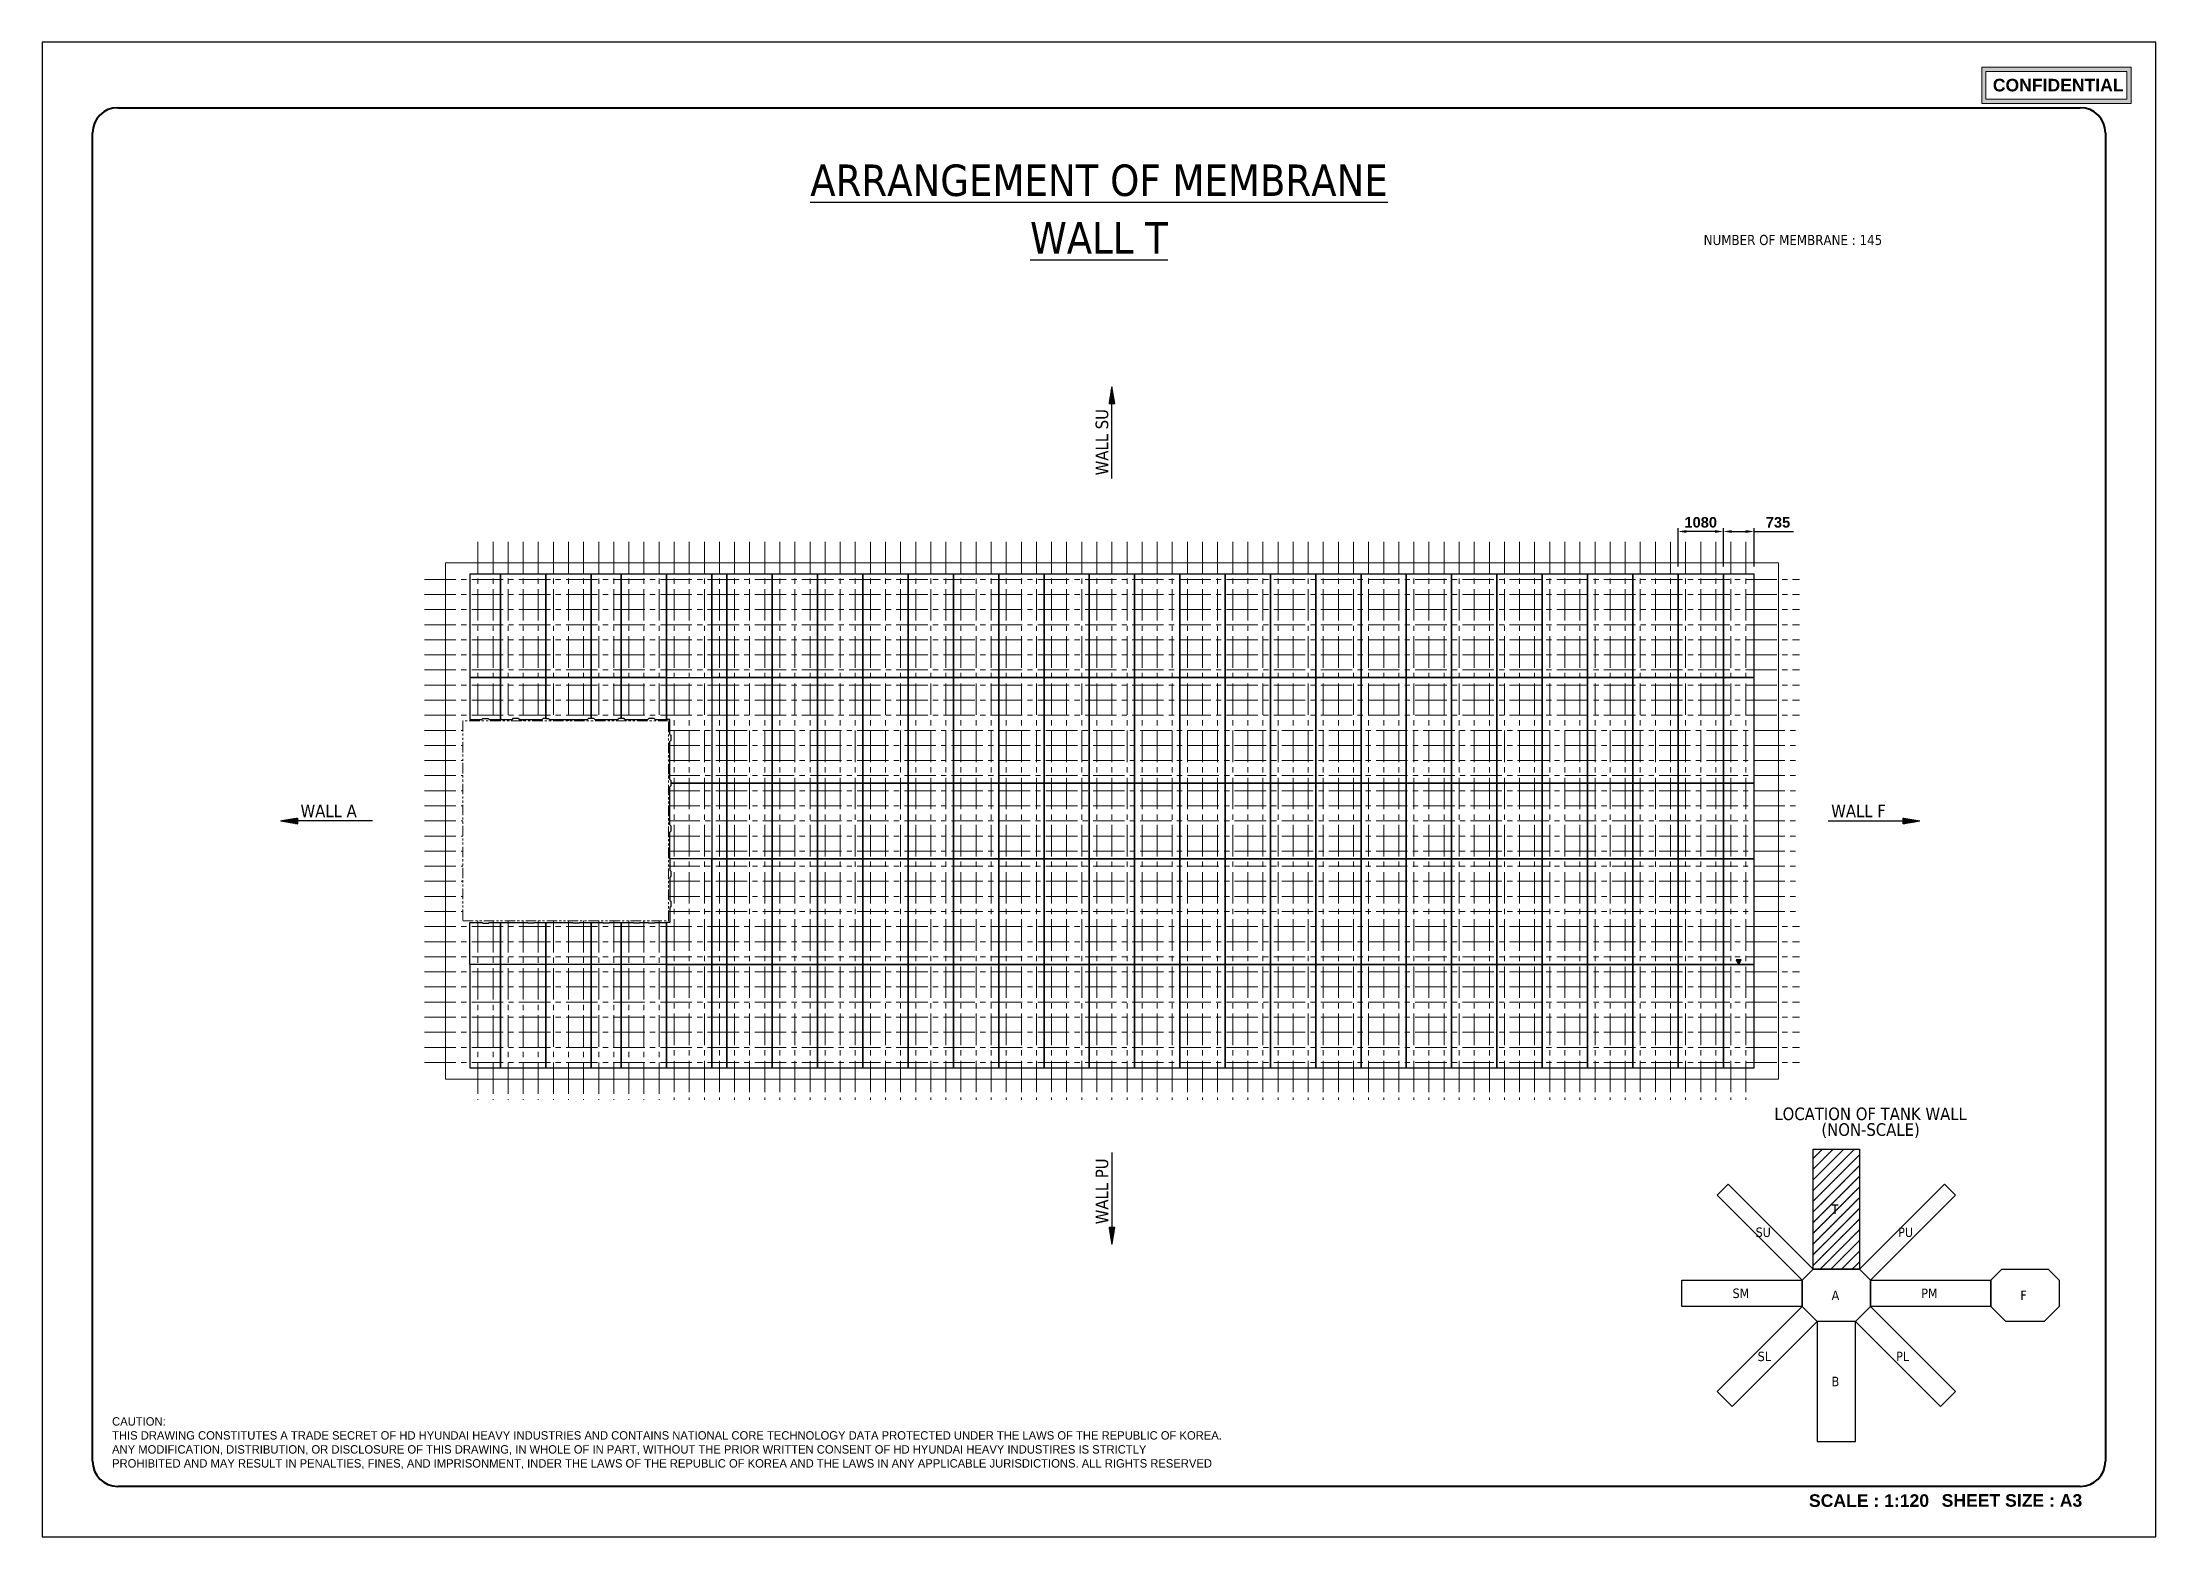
# Model space of a CAD drawing. Extents: x 0 to 50400, y 0 to 35640.
import ezdxf
from ezdxf.enums import TextEntityAlignment as Align

# ---------------------------------------------------------------- set-up
doc = ezdxf.new("R2010")
doc.units = 0
doc.linetypes.add('CENTER2', pattern=[225, 150, -25, 25, -25])
doc.linetypes.add('PHANTOM', pattern=[500, 250, -50, 50, -50, 50, -50])
for name, color, linetype, lineweight in [('KC-2B HHITABLE', 253, 'Continuous', 25), ('KC-2B Membrane level', 1, 'PHANTOM', 5), ('KC-2B Membrane Sheet', 181, 'Continuous', 25), ('KC-2B Membrane Sheet UM', 181, 'Continuous', 25), ('KC-2B Non Scale View', 253, 'Continuous', 25), ('KC-2B Note', 2, 'Continuous', 25), ('KC-2B Steel Wall', 7, 'Continuous', 20), ('KC-2B Wall Name', 3, 'Continuous', 25)]:
    doc.layers.add(name, color=color, linetype=linetype, lineweight=lineweight)
for name, color, linetype in [('KC-2B REV', 1, 'Continuous'), ('Membrane Sheet', 181, 'Continuous'), ('New Scale Title', 7, 'Continuous')]:
    doc.layers.add(name, color=color, linetype=linetype)
doc.layers.add('MULTI-PLOT-AREA', color=2, linetype='Continuous', plot=False)
doc.styles.add('arial', font='arialbd.ttf')
doc.styles.add('Default', font='tahoma.ttf')
doc.dimstyles.new('Copy of ISO-25$0', dxfattribs={"dimtxt": 250, "dimasz": 200, "dimexe": 80, "dimexo": 180, "dimgap": 90, "dimtad": 1, "dimdec": 1, "dimdsep": 46, "dimtxsty": 'arial', "dimcen": 120, "dimclrd": 253, "dimclre": 253, "dimclrt": 3, "dimadec": 0, "dimazin": 0, "dimtfac": 1, "dimtdec": 1, "dimtmove": 0, "dimatfit": 3, "dimfxl": 1, "dimlwd": -1, "dimlwe": -1, "dimarcsym": 0})

msp = doc.modelspace()

# ---------------------------------------------------------------- texts
at = {"insert": (1664.91, 2849.85), "char_height": 200, "attachment_point": 1}
msp.add_mtext_dynamic_manual_height_columns('CAUTION:\\PTHIS DRAWING CONSTITUTES A TRADE SECRET OF HD HYUNDAI HEAVY INDUSTRIES AND CONTAINS NATIONAL CORE TECHNOLOGY DATA PROTECTED UNDER THE LAWS OF THE REPUBLIC OF KOREA.^JANY MODIFICATION, DISTRIBUTION, OR DISCLOSURE OF THIS DRAWING, IN WHOLE OF IN PART, WITHOUT THE PRIOR WRITTEN CONSENT OF HD HYUNDAI HEAVY INDUSTIRES IS STRICTLY^JPROHIBITED AND MAY RESULT IN PENALTIES, FINES, AND IMPRISONMENT, INDER THE LAWS OF THE REPUBLIC OF KOREA AND THE LAWS IN ANY APPLICABLE JURISDICTIONS. ALL RIGHTS RESERVED', width=552900.8873, gutter_width=16935.76, heights=[-1233.33], dxfattribs=at)
at = {"layer": 'KC-2B HHITABLE', "style": 'Default'}
msp.add_text('NUMBER OF MEMBRANE : 145', height=240, dxfattribs=at).set_placement((41748.28, 30925.1), align=Align.MIDDLE_CENTER)
at = {"layer": 'KC-2B Non Scale View', "style": 'Default'}
for s, p in [('LOCATION OF TANK WALL', (43600, 9845.4)), ('(NON-SCALE)', (43600, 9470.4))]:
    msp.add_text(s, height=300, dxfattribs=at).set_placement(p, align=Align.BOTTOM_CENTER)
for s, height, p in [('T', 225.5, (42670.73, 7699.17)), ('SU', 225.496, (40858.52, 7148.64)), ('PU', 225.496, (44257.45, 7148.64)), ('SM', 225.496, (40307.98, 5692.71)), ('A', 225.5, (42670.73, 5644)), ('PM', 225.496, (44807.98, 5692.71)), ('F', 225.5, (47170.73, 5644)), ('SL', 225.496, (40907.23, 4188.07)), ('PL', 225.496, (44208.74, 4188.07)), ('B', 225.5, (42670.73, 3588.83))]:
    msp.add_text(s, height=height, dxfattribs=at).set_placement(p)
at = {"layer": 'KC-2B Note', "style": 'Default'}
for s, p in [('%%UARRANGEMENT OF MEMBRANE', (25200, 31750.1)), ('%%UWALL T', (25200, 30375.1))]:
    msp.add_text(s, height=750, dxfattribs=at).set_placement(p, align=Align.BOTTOM_CENTER)
at = {"layer": 'KC-2B Wall Name', "style": 'Default'}
for s, p in [('WALL SU', (25508.71, 25311.16)), ('WALL PU', (25508.71, 7450.74))]:
    msp.add_text(s, height=300, rotation=90, dxfattribs=at).set_placement(p, align=Align.BOTTOM_LEFT)
for s, p in [('WALL A', (6158.43, 17070.1)), ('WALL F', (42661.07, 17070.1))]:
    msp.add_text(s, height=300, dxfattribs=at).set_placement(p, align=Align.BOTTOM_LEFT)
at = {"layer": 'New Scale Title', "color": 1, "lineweight": 5, "true_color": 0xff0000, "insert": (46515.03, 34768.64), "char_height": 300, "attachment_point": 1, "style": 'arial'}
msp.add_mtext_dynamic_manual_height_columns('{\\fArial|b1|i0|c129|p34;CONFIDENTIAL}', width=265200, gutter_width=8226000, heights=[-310.23], dxfattribs=at)
at = {"layer": 'New Scale Title', "color": 2, "insert": (42130.76, 1011.9), "char_height": 300, "attachment_point": 1, "style": 'arial'}
msp.add_mtext('SCALE : 1:120', dxfattribs=at)
at = {"layer": 'New Scale Title', "color": 2, "insert": (45294.44, 1015.52), "char_height": 300, "width": 3389.56, "attachment_point": 1, "style": 'arial'}
msp.add_mtext('SHEET SIZE : A3', dxfattribs=at)

# ---------------------------------------------------------------- blocks, each defined once
blk = doc.blocks.new('MULTI-PLOT-AREA')
at = {"layer": 'MULTI-PLOT-AREA'}
blk.add_lwpolyline([(0, 0), (1, 0), (1, 1), (0, 1)], close=True, dxfattribs=at)
blk = doc.blocks.new('*D523')
at = {"layer": 'Defpoints', "color": 0}
for p in [(40824, 23973), (40089, 22959), (40824, 22959)]:
    blk.add_point(p, dxfattribs=at)
at = {"layer": 'KC-2B REV', "color": 253}
for p, q in [((40089, 23139), (40089, 24053)), ((40289, 23973), (40624, 23973)), ((40824, 23139), (40824, 24053)), ((40824, 23973), (41761, 23973))]:
    blk.add_line(p, q, dxfattribs=at)
for points in [[(40289, 24006), (40289, 23939), (40089, 23973)], [(40624, 23939), (40624, 24006), (40824, 23973)]]:
    blk.add_solid(points, dxfattribs=at)
at = {"layer": 'KC-2B REV', "color": 3, "insert": (41392, 24190), "char_height": 250, "attachment_point": 5, "style": 'arial'}
blk.add_mtext('735', dxfattribs=at)
blk = doc.blocks.new('*D524')
at = {"layer": 'Defpoints', "color": 0}
for p in [(39009, 23973), (39009, 22959), (40089, 22959)]:
    blk.add_point(p, dxfattribs=at)
at = {"layer": 'KC-2B REV', "color": 253}
for p, q in [((39009, 23139), (39009, 24053)), ((39889, 23973), (39209, 23973)), ((40089, 23139), (40089, 24053))]:
    blk.add_line(p, q, dxfattribs=at)
for points in [[(39209, 24006), (39209, 23939), (39009, 23973)], [(39889, 23939), (39889, 24006), (40089, 23973)]]:
    blk.add_solid(points, dxfattribs=at)
at = {"layer": 'KC-2B REV', "color": 3, "insert": (39549, 24190), "char_height": 250, "attachment_point": 5, "style": 'arial'}
blk.add_mtext('1080', dxfattribs=at)

# ---------------------------------------------------------------- dimensions: what is measured, and where the dimension line sits
at = {"layer": 'KC-2B REV'}
for base, p2, picture, middle in [((39008.71, 23972.58), (39008.71, 22959.1), '*D524', (39548.71, 24190.31)), ((40823.71, 23972.58), (40823.71, 22959.1), '*D523', (41392.36, 24190.22))]:
    dim = msp.add_linear_dim(base=base, p1=(40088.71, 22959.1), p2=p2, dimstyle='Copy of ISO-25$0', dxfattribs=at)
    dim.commit()
    dim.dimension.update_dxf_attribs({"geometry": picture, "text_midpoint": middle})

# ---------------------------------------------------------------- hatches: boundary and pattern name
at = {"layer": 'KC-2B Membrane Sheet UM', "linetype": 'Continuous', "transparency": 33554687}
h = msp.add_hatch(dxfattribs=at)
h.set_pattern_fill('SLOPELINE', color=8, angle=90, style=0, pattern_type=2)
h.set_pattern_definition([(135, (40823.7119, 13650.1), (-0.7071068, -0.7071068), [100, -0.1])])
h.paths.add_polyline_path([(40456.21, 13650.1), (40516.83, 13755.1), (40395.59, 13755.1)])
at = {"layer": 'KC-2B Non Scale View', "extrusion": (0, 0, -1)}
h = msp.add_hatch(dxfattribs=at)
h.set_pattern_fill('WALLCHECK', color=256, scale=0.090198, angle=90, style=0, pattern_type=2)
h.set_pattern_definition([(135, (42783.48, 5135.06), (-127.55985, -127.55985), [9.019844, -0.00902])])
h.paths.add_polyline_path([(-42228.32, 6378.44), (-42228.32, 9245.4), (-43338.64, 9245.4), (-43338.64, 6378.44)])
at = {"layer": 'KC-2B Wall Name'}
h = msp.add_hatch(dxfattribs=at)
h.set_pattern_fill('SLOPELINE', color=256, scale=0.75, style=0, pattern_type=2)
h.set_pattern_definition([(45, (36713.7119, 14935.0118), (-0.530330086, 0.530330086), [75, -0.075])])
h.paths.add_polyline_path([(25441.96, 27025.66), (25575.46, 27025.66), (25508.71, 27423.16)])
at = {"layer": 'KC-2B Wall Name', "extrusion": (0, 0, -1)}
h = msp.add_hatch(dxfattribs=at)
h.set_pattern_fill('SLOPELINE', color=256, scale=0.75, angle=90, style=0, pattern_type=2)
h.set_pattern_definition([(135, (27602.0696, 12885.1), (-0.530330086, -0.530330086), [75, -0.075])])
h.paths.add_polyline_path([(-6083.43, 17136.85), (-6083.43, 17003.35), (-5685.93, 17070.1)])
h = msp.add_hatch(dxfattribs=at)
h.set_pattern_fill('SLOPELINE', color=256, scale=0.75, angle=90, style=0, pattern_type=2)
h.set_pattern_definition([(135, (19418.651, 12885.1), (-0.530330086, -0.530330086), [75, -0.075])])
h.paths.add_polyline_path([(-44375.57, 17003.35), (-44375.57, 17136.85), (-44773.07, 17070.1)])
at = {"layer": 'KC-2B Wall Name'}
h = msp.add_hatch(dxfattribs=at)
h.set_pattern_fill('SLOPELINE', color=256, scale=0.75, style=0, pattern_type=2)
h.set_pattern_definition([(45, (36713.7119, 11096.3842), (-0.530330086, 0.530330086), [75, -0.075])])
h.paths.add_polyline_path([(25575.46, 7375.74), (25441.96, 7375.74), (25508.71, 6978.24)])
at = {"layer": 'New Scale Title', "lineweight": 5, "true_color": 0xff0000}
h = msp.add_hatch(color=1, dxfattribs=at)
h.dxf.hatch_style = 1
h.paths.add_polyline_path([(49813.3, 35044.64), (46249.3, 35044.64), (46249.3, 34180.64), (49813.3, 34180.64)])
h.paths.add_polyline_path([(46351.3, 34282.64), (46351.3, 34942.64), (49711.3, 34942.64), (49711.3, 34282.64)], flags=16)
h.paths.add_polyline_path([(46420.18, 34299.71), (49689.89, 34299.71), (49689.89, 34917.92), (46420.18, 34917.92)], flags=8)

# ---------------------------------------------------------------- linework, layer by layer
at = {"layer": 'KC-2B Membrane level'}
for p, q in [((14933.71, 19455.1), (10028.71, 19455.1)), ((10028.71, 19455.1), (10028.71, 14685.1)), ((14933.71, 14685.1), (14933.71, 19455.1)), ((10028.71, 14685.1), (14933.71, 14685.1))]:
    msp.add_line(p, q, dxfattribs=at)
at = {"layer": 'KC-2B Membrane Sheet'}
for p, q in [((10503.71, 19510.1), (10483.71, 19490.1)), ((10503.71, 19510.1), (10633.71, 19510.1)), ((10633.71, 19510.1), (10653.71, 19490.1)), ((10503.71, 14630.1), (10483.71, 14650.1)), ((10503.71, 14630.1), (10633.71, 14630.1)), ((10633.71, 14630.1), (10653.71, 14650.1))]:
    msp.add_line(p, q, dxfattribs=at)
at = {"layer": 'KC-2B Membrane Sheet UM', "linetype": 'Continuous'}
for p, q in [((10193.71, 22959.1), (10193.71, 20490.1)), ((10928.71, 22959.1), (10193.71, 22959.1)), ((10928.71, 20490.1), (10928.71, 22959.1)), ((10928.71, 22959.1), (10928.71, 20490.1)), ((12008.71, 22959.1), (10928.71, 22959.1)), ((12008.71, 20490.1), (12008.71, 22959.1)), ((12008.71, 22959.1), (12008.71, 20490.1)), ((13088.71, 22959.1), (12008.71, 22959.1)), ((13088.71, 20490.1), (13088.71, 22959.1)), ((13808.71, 22959.1), (13088.71, 22959.1)), ((13088.71, 22959.1), (13088.71, 20490.1)), ((13808.71, 20490.1), (13808.71, 22959.1)), ((13808.71, 22959.1), (13808.71, 20490.1)), ((14888.71, 22959.1), (13808.71, 22959.1)), ((14888.71, 20490.1), (14888.71, 22959.1)), ((14888.71, 22959.1), (14888.71, 20490.1)), ((15968.71, 22959.1), (14888.71, 22959.1)), ((15968.71, 20490.1), (15968.71, 22959.1)), ((16328.71, 22959.1), (15968.71, 22959.1)), ((15968.71, 22959.1), (15968.71, 20490.1)), ((16328.71, 22959.1), (16328.71, 20490.1)), ((17408.71, 22959.1), (16328.71, 22959.1)), ((16328.71, 20490.1), (16328.71, 22959.1)), ((17408.71, 22959.1), (17408.71, 20490.1)), ((18488.71, 22959.1), (17408.71, 22959.1)), ((17408.71, 20490.1), (17408.71, 22959.1)), ((18488.71, 22959.1), (18488.71, 20490.1)), ((19568.71, 22959.1), (18488.71, 22959.1)), ((18488.71, 20490.1), (18488.71, 22959.1)), ((19568.71, 22959.1), (19568.71, 20490.1)), ((20648.71, 22959.1), (19568.71, 22959.1)), ((19568.71, 20490.1), (19568.71, 22959.1)), ((20648.71, 22959.1), (20648.71, 20490.1)), ((21728.71, 22959.1), (20648.71, 22959.1)), ((20648.71, 20490.1), (20648.71, 22959.1)), ((21728.71, 22959.1), (21728.71, 20490.1)), ((22808.71, 22959.1), (21728.71, 22959.1)), ((21728.71, 20490.1), (21728.71, 22959.1)), ((22808.71, 22959.1), (22808.71, 20490.1)), ((23888.71, 22959.1), (22808.71, 22959.1)), ((22808.71, 20490.1), (22808.71, 22959.1)), ((23888.71, 22959.1), (23888.71, 20490.1)), ((24968.71, 22959.1), (23888.71, 22959.1)), ((23888.71, 20490.1), (23888.71, 22959.1)), ((24968.71, 22959.1), (24968.71, 20490.1)), ((26048.71, 22959.1), (24968.71, 22959.1)), ((24968.71, 20490.1), (24968.71, 22959.1)), ((26048.71, 22959.1), (26048.71, 20490.1)), ((27128.71, 22959.1), (26048.71, 22959.1)), ((26048.71, 20490.1), (26048.71, 22959.1)), ((28208.71, 22959.1), (27128.71, 22959.1)), ((27128.71, 22959.1), (27128.71, 20490.1)), ((27128.71, 20490.1), (27128.71, 22959.1)), ((28208.71, 22959.1), (28208.71, 20490.1)), ((29288.71, 22959.1), (28208.71, 22959.1)), ((28208.71, 20490.1), (28208.71, 22959.1)), ((29288.71, 20490.1), (29288.71, 22959.1)), ((29288.71, 22959.1), (29288.71, 20490.1)), ((30368.71, 22959.1), (29288.71, 22959.1)), ((30368.71, 20490.1), (30368.71, 22959.1)), ((30368.71, 22959.1), (30368.71, 20490.1)), ((31448.71, 22959.1), (30368.71, 22959.1)), ((31448.71, 20490.1), (31448.71, 22959.1)), ((31448.71, 22959.1), (31448.71, 20490.1)), ((32528.71, 22959.1), (31448.71, 22959.1)), ((32528.71, 20490.1), (32528.71, 22959.1)), ((32528.71, 22959.1), (32528.71, 20490.1)), ((33608.71, 22959.1), (32528.71, 22959.1)), ((33608.71, 20490.1), (33608.71, 22959.1)), ((33608.71, 22959.1), (33608.71, 20490.1)), ((34688.71, 22959.1), (33608.71, 22959.1)), ((34688.71, 20490.1), (34688.71, 22959.1)), ((34688.71, 22959.1), (34688.71, 20490.1)), ((35768.71, 22959.1), (34688.71, 22959.1)), ((35768.71, 20490.1), (35768.71, 22959.1)), ((35768.71, 22959.1), (35768.71, 20490.1)), ((36848.71, 22959.1), (35768.71, 22959.1)), ((36848.71, 20490.1), (36848.71, 22959.1)), ((36848.71, 22959.1), (36848.71, 20490.1)), ((37928.71, 22959.1), (36848.71, 22959.1)), ((37928.71, 20490.1), (37928.71, 22959.1)), ((37928.71, 22959.1), (37928.71, 20490.1)), ((39008.71, 22959.1), (37928.71, 22959.1)), ((39008.71, 20490.1), (39008.71, 22959.1)), ((39008.71, 22959.1), (39008.71, 20490.1)), ((40088.71, 22959.1), (39008.71, 22959.1)), ((40088.71, 22959.1), (40088.71, 20490.1)), ((40823.71, 22959.1), (40088.71, 22959.1)), ((40088.71, 20490.1), (40088.71, 22959.1)), ((40823.71, 20490.1), (40823.71, 22959.1)), ((10193.71, 20490.1), (10928.71, 20490.1)), ((10928.71, 20490.1), (10193.71, 20490.1)), ((10193.71, 20490.1), (10193.71, 19490.1)), ((10928.71, 20490.1), (12008.71, 20490.1)), ((10928.71, 19490.1), (10928.71, 20490.1)), ((12008.71, 20490.1), (10928.71, 20490.1)), ((10928.71, 20490.1), (10928.71, 19490.1)), ((12008.71, 20490.1), (13088.71, 20490.1)), ((12008.71, 19510.1), (12008.71, 20490.1)), ((13088.71, 20490.1), (12008.71, 20490.1)), ((12008.71, 20490.1), (12008.71, 19510.1)), ((13088.71, 20490.1), (13808.71, 20490.1)), ((13088.71, 19510.1), (13088.71, 20490.1)), ((13808.71, 20490.1), (13088.71, 20490.1)), ((13088.71, 20490.1), (13088.71, 19510.1)), ((13808.71, 20490.1), (14888.71, 20490.1)), ((13808.71, 19510.1), (13808.71, 20490.1)), ((14888.71, 20490.1), (13808.71, 20490.1)), ((13808.71, 20490.1), (13808.71, 19510.1)), ((14888.71, 20490.1), (15968.71, 20490.1)), ((14888.71, 19490.1), (14888.71, 20490.1)), ((14888.71, 20490.1), (14888.71, 19490.09)), ((14888.71, 20490.1), (15968.71, 20490.1)), ((15968.71, 20490.1), (16328.71, 20490.1)), ((15968.71, 20490.1), (15968.71, 17970.1)), ((16328.71, 20490.1), (15968.71, 20490.1)), ((15968.71, 20490.1), (15968.71, 17970.1)), ((16328.71, 20490.1), (17408.71, 20490.1)), ((16328.71, 20490.1), (16328.71, 17970.1)), ((17408.71, 20490.1), (16328.71, 20490.1)), ((16328.71, 17970.1), (16328.71, 20490.1)), ((17408.71, 20490.1), (18488.71, 20490.1)), ((17408.71, 20490.1), (17408.71, 17970.1)), ((18488.71, 20490.1), (17408.71, 20490.1)), ((17408.71, 17970.1), (17408.71, 20490.1)), ((18488.71, 20490.1), (19568.71, 20490.1)), ((18488.71, 20490.1), (18488.71, 17970.1)), ((19568.71, 20490.1), (18488.71, 20490.1)), ((18488.71, 17970.1), (18488.71, 20490.1)), ((19568.71, 20490.1), (20648.71, 20490.1)), ((19568.71, 20490.1), (19568.71, 17970.1)), ((20648.71, 20490.1), (19568.71, 20490.1)), ((19568.71, 17970.1), (19568.71, 20490.1)), ((20648.71, 20490.1), (21728.71, 20490.1)), ((20648.71, 20490.1), (20648.71, 17970.1)), ((21728.71, 20490.1), (20648.71, 20490.1)), ((20648.71, 17970.1), (20648.71, 20490.1)), ((21728.71, 20490.1), (22808.71, 20490.1)), ((21728.71, 20490.1), (21728.71, 17970.1)), ((22808.71, 20490.1), (21728.71, 20490.1)), ((21728.71, 17970.1), (21728.71, 20490.1)), ((22808.71, 20490.1), (23888.71, 20490.1)), ((22808.71, 20490.1), (22808.71, 17970.1)), ((23888.71, 20490.1), (22808.71, 20490.1)), ((22808.71, 17970.1), (22808.71, 20490.1)), ((23888.71, 20490.1), (24968.71, 20490.1)), ((23888.71, 20490.1), (23888.71, 17970.1)), ((24968.71, 20490.1), (23888.71, 20490.1)), ((23888.71, 17970.1), (23888.71, 20490.1)), ((24968.71, 20490.1), (26048.71, 20490.1)), ((24968.71, 20490.1), (24968.71, 17970.1)), ((26048.71, 20490.1), (24968.71, 20490.1)), ((24968.71, 17970.1), (24968.71, 20490.1)), ((26048.71, 20490.1), (27128.71, 20490.1)), ((26048.71, 20490.1), (26048.71, 17970.1)), ((27128.71, 20490.1), (26048.71, 20490.1)), ((26048.71, 17970.1), (26048.71, 20490.1)), ((27128.71, 20490.1), (28208.71, 20490.1)), ((27128.71, 20490.1), (27128.71, 17970.1)), ((28208.71, 20490.1), (27128.71, 20490.1)), ((27128.71, 17970.1), (27128.71, 20490.1)), ((28208.71, 20490.1), (29288.71, 20490.1)), ((28208.71, 17970.1), (28208.71, 20490.1)), ((28208.71, 20490.1), (28208.71, 17970.1)), ((29288.71, 20490.1), (28208.71, 20490.1)), ((29288.71, 17970.1), (29288.71, 20490.1)), ((29288.71, 20490.1), (30368.71, 20490.1)), ((29288.71, 20490.1), (29288.71, 17970.1)), ((30368.71, 20490.1), (29288.71, 20490.1)), ((30368.71, 17970.1), (30368.71, 20490.1)), ((30368.71, 20490.1), (31448.71, 20490.1)), ((30368.71, 20490.1), (30368.71, 17970.1)), ((31448.71, 20490.1), (30368.71, 20490.1)), ((31448.71, 17970.1), (31448.71, 20490.1)), ((31448.71, 20490.1), (32528.71, 20490.1)), ((31448.71, 20490.1), (31448.71, 17970.1)), ((32528.71, 20490.1), (31448.71, 20490.1)), ((32528.71, 17970.1), (32528.71, 20490.1)), ((32528.71, 20490.1), (33608.71, 20490.1)), ((32528.71, 20490.1), (32528.71, 17970.1)), ((33608.71, 20490.1), (32528.71, 20490.1)), ((33608.71, 17970.1), (33608.71, 20490.1)), ((33608.71, 20490.1), (34688.71, 20490.1)), ((33608.71, 20490.1), (33608.71, 17970.1)), ((34688.71, 20490.1), (33608.71, 20490.1)), ((34688.71, 17970.1), (34688.71, 20490.1)), ((34688.71, 20490.1), (35768.71, 20490.1)), ((34688.71, 20490.1), (34688.71, 17970.1)), ((35768.71, 20490.1), (34688.71, 20490.1)), ((35768.71, 17970.1), (35768.71, 20490.1)), ((35768.71, 20490.1), (36848.71, 20490.1)), ((35768.71, 20490.1), (35768.71, 17970.1)), ((36848.71, 20490.1), (35768.71, 20490.1)), ((36848.71, 17970.1), (36848.71, 20490.1)), ((36848.71, 20490.1), (37928.71, 20490.1)), ((36848.71, 20490.1), (36848.71, 17970.1)), ((37928.71, 20490.1), (36848.71, 20490.1)), ((37928.71, 17970.1), (37928.71, 20490.1)), ((37928.71, 20490.1), (39008.71, 20490.1)), ((37928.71, 20490.1), (37928.71, 17970.1)), ((39008.71, 20490.1), (37928.71, 20490.1)), ((39008.71, 17970.1), (39008.71, 20490.1)), ((39008.71, 20490.1), (40088.71, 20490.1)), ((39008.71, 20490.1), (39008.71, 17970.1)), ((40088.71, 20490.1), (39008.71, 20490.1)), ((40088.71, 20490.1), (40823.71, 20490.1)), ((40088.71, 20490.1), (40088.71, 17970.1)), ((40823.71, 20490.1), (40088.71, 20490.1)), ((40088.71, 17970.1), (40088.71, 20490.1)), ((40823.71, 17970.1), (40823.71, 20490.1)), ((10193.71, 19490.1), (10483.71, 19490.1)), ((10653.71, 19490.1), (10928.71, 19490.1)), ((10928.71, 19490.1), (11203.71, 19490.1)), ((11373.71, 19490.1), (11923.71, 19490.1)), ((12093.71, 19490.1), (13003.71, 19490.1)), ((13173.71, 19490.1), (13723.71, 19490.1)), ((13893.71, 19490.1), (14443.71, 19490.1)), ((14613.71, 19490.1), (14888.71, 19490.1)), ((14958.71, 19490.09), (14888.71, 19490.09)), ((14968.71, 19135.1), (14968.71, 19480.09)), ((14968.71, 18055.1), (14968.71, 18965.1)), ((14968.71, 16975.1), (14968.71, 17885.1)), ((15968.71, 17970.1), (14988.71, 17970.1)), ((14988.71, 17970.1), (15968.71, 17970.1)), ((15968.71, 17970.1), (16328.71, 17970.1)), ((16328.71, 17970.1), (15968.71, 17970.1)), ((15968.71, 17970.1), (15968.71, 16170.1)), ((15968.71, 17970.1), (15968.71, 16170.1)), ((16328.71, 17970.1), (17408.71, 17970.1)), ((16328.71, 17970.1), (16328.71, 16170.1)), ((17408.71, 17970.1), (16328.71, 17970.1)), ((16328.71, 16170.1), (16328.71, 17970.1)), ((17408.71, 17970.1), (18488.71, 17970.1)), ((17408.71, 17970.1), (17408.71, 16170.1)), ((18488.71, 17970.1), (17408.71, 17970.1)), ((17408.71, 16170.1), (17408.71, 17970.1)), ((18488.71, 17970.1), (19568.71, 17970.1)), ((18488.71, 17970.1), (18488.71, 16170.1)), ((19568.71, 17970.1), (18488.71, 17970.1)), ((18488.71, 16170.1), (18488.71, 17970.1)), ((19568.71, 17970.1), (20648.71, 17970.1)), ((19568.71, 17970.1), (19568.71, 16170.1)), ((20648.71, 17970.1), (19568.71, 17970.1)), ((19568.71, 16170.1), (19568.71, 17970.1)), ((20648.71, 17970.1), (21728.71, 17970.1)), ((20648.71, 17970.1), (20648.71, 16170.1)), ((21728.71, 17970.1), (20648.71, 17970.1)), ((20648.71, 16170.1), (20648.71, 17970.1)), ((21728.71, 17970.1), (22808.71, 17970.1)), ((21728.71, 17970.1), (21728.71, 16170.1)), ((22808.71, 17970.1), (21728.71, 17970.1)), ((21728.71, 16170.1), (21728.71, 17970.1)), ((22808.71, 17970.1), (23888.71, 17970.1)), ((22808.71, 17970.1), (22808.71, 16170.1)), ((23888.71, 17970.1), (22808.71, 17970.1)), ((22808.71, 16170.1), (22808.71, 17970.1)), ((23888.71, 17970.1), (24968.71, 17970.1)), ((23888.71, 17970.1), (23888.71, 16170.1)), ((24968.71, 17970.1), (23888.71, 17970.1)), ((23888.71, 16170.1), (23888.71, 17970.1)), ((24968.71, 17970.1), (26048.71, 17970.1)), ((24968.71, 17970.1), (24968.71, 16170.1)), ((26048.71, 17970.1), (24968.71, 17970.1)), ((24968.71, 16170.1), (24968.71, 17970.1)), ((26048.71, 17970.1), (27128.71, 17970.1)), ((26048.71, 17970.1), (26048.71, 16170.1)), ((27128.71, 17970.1), (26048.71, 17970.1)), ((26048.71, 16170.1), (26048.71, 17970.1)), ((27128.71, 17970.1), (28208.71, 17970.1)), ((28208.71, 17970.1), (27128.71, 17970.1)), ((27128.71, 17970.1), (27128.71, 16170.1)), ((27128.71, 16170.1), (27128.71, 17970.1)), ((28208.71, 16170.1), (28208.71, 17970.1)), ((28208.71, 17970.1), (29288.71, 17970.1)), ((29288.71, 17970.1), (28208.71, 17970.1)), ((28208.71, 17970.1), (28208.71, 16170.1)), ((29288.71, 16170.1), (29288.71, 17970.1)), ((29288.71, 17970.1), (30368.71, 17970.1)), ((30368.71, 17970.1), (29288.71, 17970.1)), ((29288.71, 17970.1), (29288.71, 16170.1)), ((30368.71, 16170.1), (30368.71, 17970.1)), ((30368.71, 17970.1), (31448.71, 17970.1)), ((31448.71, 17970.1), (30368.71, 17970.1)), ((30368.71, 17970.1), (30368.71, 16170.1)), ((31448.71, 16170.1), (31448.71, 17970.1)), ((31448.71, 17970.1), (32528.71, 17970.1)), ((32528.71, 17970.1), (31448.71, 17970.1)), ((31448.71, 17970.1), (31448.71, 16170.1)), ((32528.71, 16170.1), (32528.71, 17970.1)), ((32528.71, 17970.1), (33608.71, 17970.1)), ((33608.71, 17970.1), (32528.71, 17970.1)), ((32528.71, 17970.1), (32528.71, 16170.1)), ((33608.71, 16170.1), (33608.71, 17970.1)), ((33608.71, 17970.1), (34688.71, 17970.1)), ((34688.71, 17970.1), (33608.71, 17970.1)), ((33608.71, 17970.1), (33608.71, 16170.1)), ((34688.71, 16170.1), (34688.71, 17970.1)), ((34688.71, 17970.1), (35768.71, 17970.1)), ((35768.71, 17970.1), (34688.71, 17970.1)), ((34688.71, 17970.1), (34688.71, 16170.1)), ((35768.71, 16170.1), (35768.71, 17970.1)), ((35768.71, 17970.1), (36848.71, 17970.1)), ((36848.71, 17970.1), (35768.71, 17970.1)), ((35768.71, 17970.1), (35768.71, 16170.1)), ((36848.71, 16170.1), (36848.71, 17970.1)), ((36848.71, 17970.1), (37928.71, 17970.1)), ((37928.71, 17970.1), (36848.71, 17970.1)), ((36848.71, 17970.1), (36848.71, 16170.1)), ((37928.71, 16170.1), (37928.71, 17970.1)), ((37928.71, 17970.1), (39008.71, 17970.1)), ((39008.71, 17970.1), (37928.71, 17970.1)), ((37928.71, 17970.1), (37928.71, 16170.1)), ((39008.71, 16170.1), (39008.71, 17970.1)), ((39008.71, 17970.1), (40088.71, 17970.1)), ((40088.71, 17970.1), (39008.71, 17970.1)), ((39008.71, 17970.1), (39008.71, 16170.1)), ((40088.71, 17970.1), (40823.71, 17970.1)), ((40823.71, 17970.1), (40088.71, 17970.1)), ((40088.71, 17970.1), (40088.71, 16170.1)), ((40088.71, 16170.1), (40088.71, 17970.1)), ((40823.71, 16170.1), (40823.71, 17970.1)), ((14968.71, 16170.1), (14968.71, 16805.1)), ((15968.71, 16170.1), (14968.71, 16170.1)), ((14968.71, 16170.1), (14968.71, 15895.1)), ((15968.71, 16170.1), (14968.71, 16170.1)), ((16328.71, 16170.1), (15968.71, 16170.1)), ((15968.71, 16170.1), (15968.71, 13650.1)), ((15968.71, 16170.1), (16328.71, 16170.1)), ((15968.71, 13650.1), (15968.71, 16170.1)), ((17408.71, 16170.1), (16328.71, 16170.1)), ((16328.71, 16170.1), (16328.71, 13650.1)), ((16328.71, 16170.1), (17408.71, 16170.1)), ((16328.71, 13650.1), (16328.71, 16170.1)), ((18488.71, 16170.1), (17408.71, 16170.1)), ((17408.71, 16170.1), (17408.71, 13650.1)), ((17408.71, 16170.1), (18488.71, 16170.1)), ((17408.71, 13650.1), (17408.71, 16170.1)), ((19568.71, 16170.1), (18488.71, 16170.1)), ((18488.71, 16170.1), (18488.71, 13650.1)), ((18488.71, 16170.1), (19568.71, 16170.1)), ((18488.71, 13650.1), (18488.71, 16170.1)), ((20648.71, 16170.1), (19568.71, 16170.1)), ((19568.71, 16170.1), (19568.71, 13650.1)), ((19568.71, 16170.1), (20648.71, 16170.1)), ((19568.71, 13650.1), (19568.71, 16170.1)), ((21728.71, 16170.1), (20648.71, 16170.1)), ((20648.71, 16170.1), (20648.71, 13650.1)), ((20648.71, 16170.1), (21728.71, 16170.1)), ((20648.71, 13650.1), (20648.71, 16170.1)), ((22808.71, 16170.1), (21728.71, 16170.1)), ((21728.71, 16170.1), (21728.71, 13650.1)), ((21728.71, 16170.1), (22808.71, 16170.1)), ((21728.71, 13650.1), (21728.71, 16170.1)), ((23888.71, 16170.1), (22808.71, 16170.1)), ((22808.71, 16170.1), (22808.71, 13650.1)), ((22808.71, 16170.1), (23888.71, 16170.1)), ((22808.71, 13650.1), (22808.71, 16170.1)), ((24968.71, 16170.1), (23888.71, 16170.1)), ((23888.71, 16170.1), (23888.71, 13650.1)), ((23888.71, 16170.1), (24968.71, 16170.1)), ((23888.71, 13650.1), (23888.71, 16170.1)), ((26048.71, 16170.1), (24968.71, 16170.1)), ((24968.71, 16170.1), (24968.71, 13650.1)), ((24968.71, 16170.1), (26048.71, 16170.1)), ((24968.71, 13650.1), (24968.71, 16170.1)), ((27128.71, 16170.1), (26048.71, 16170.1)), ((26048.71, 16170.1), (26048.71, 13650.1)), ((26048.71, 16170.1), (27128.71, 16170.1)), ((26048.71, 13650.1), (26048.71, 16170.1)), ((28208.71, 16170.1), (27128.71, 16170.1)), ((27128.71, 16170.1), (27128.71, 13650.1)), ((27128.71, 16170.1), (28208.71, 16170.1)), ((27128.71, 13650.1), (27128.71, 16170.1)), ((28208.71, 13650.1), (28208.71, 16170.1)), ((29288.71, 16170.1), (28208.71, 16170.1)), ((28208.71, 16170.1), (28208.71, 13650.1)), ((28208.71, 16170.1), (29288.71, 16170.1)), ((29288.71, 13650.1), (29288.71, 16170.1)), ((30368.71, 16170.1), (29288.71, 16170.1)), ((29288.71, 16170.1), (29288.71, 13650.1)), ((29288.71, 16170.1), (30368.71, 16170.1)), ((30368.71, 13650.1), (30368.71, 16170.1)), ((31448.71, 16170.1), (30368.71, 16170.1)), ((30368.71, 16170.1), (30368.71, 13650.1)), ((30368.71, 16170.1), (31448.71, 16170.1)), ((31448.71, 13650.1), (31448.71, 16170.1)), ((32528.71, 16170.1), (31448.71, 16170.1)), ((31448.71, 16170.1), (31448.71, 13650.1)), ((31448.71, 16170.1), (32528.71, 16170.1)), ((32528.71, 13650.1), (32528.71, 16170.1)), ((33608.71, 16170.1), (32528.71, 16170.1)), ((32528.71, 16170.1), (32528.71, 13650.1)), ((32528.71, 16170.1), (33608.71, 16170.1)), ((33608.71, 13650.1), (33608.71, 16170.1)), ((34688.71, 16170.1), (33608.71, 16170.1)), ((33608.71, 16170.1), (33608.71, 13650.1)), ((33608.71, 16170.1), (34688.71, 16170.1)), ((34688.71, 13650.1), (34688.71, 16170.1)), ((35768.71, 16170.1), (34688.71, 16170.1)), ((34688.71, 16170.1), (34688.71, 13650.1)), ((34688.71, 16170.1), (35768.71, 16170.1)), ((35768.71, 13650.1), (35768.71, 16170.1)), ((36848.71, 16170.1), (35768.71, 16170.1)), ((35768.71, 16170.1), (35768.71, 13650.1)), ((35768.71, 16170.1), (36848.71, 16170.1)), ((36848.71, 13650.1), (36848.71, 16170.1)), ((37928.71, 16170.1), (36848.71, 16170.1)), ((36848.71, 16170.1), (36848.71, 13650.1)), ((36848.71, 16170.1), (37928.71, 16170.1)), ((37928.71, 13650.1), (37928.71, 16170.1)), ((39008.71, 16170.1), (37928.71, 16170.1)), ((37928.71, 16170.1), (37928.71, 13650.1)), ((37928.71, 16170.1), (39008.71, 16170.1)), ((39008.71, 13650.1), (39008.71, 16170.1)), ((40088.71, 16170.1), (39008.71, 16170.1)), ((39008.71, 16170.1), (39008.71, 13650.1)), ((39008.71, 16170.1), (40088.71, 16170.1)), ((40823.71, 16170.1), (40088.71, 16170.1)), ((40088.71, 16170.1), (40088.71, 13650.1)), ((40088.71, 16170.1), (40823.71, 16170.1)), ((40088.71, 13650.1), (40088.71, 16170.1)), ((40823.71, 13650.1), (40823.71, 16170.1)), ((14968.71, 15725.1), (14968.71, 15175.1)), ((10193.71, 13650.1), (10193.71, 14650.1)), ((10193.71, 14650.1), (10483.71, 14650.1)), ((10653.71, 14650.1), (10928.71, 14650.1)), ((10928.71, 14650.1), (10928.71, 13650.1)), ((10928.71, 13650.1), (10928.71, 14650.1)), ((10928.71, 14650.1), (11563.71, 14650.1)), ((11733.71, 14650.1), (12008.71, 14650.1)), ((12008.71, 14650.1), (12008.71, 13650.1)), ((12008.71, 13650.1), (12008.71, 14650.1)), ((12008.71, 14650.1), (12643.71, 14650.1)), ((12813.71, 14650.1), (13088.71, 14650.1)), ((13088.71, 14650.1), (13088.71, 13650.1)), ((13088.71, 13650.1), (13088.71, 14650.1)), ((13088.71, 14650.1), (13363.71, 14650.1)), ((13533.71, 14650.1), (13808.71, 14650.1)), ((13808.71, 14650.1), (13808.71, 13650.1)), ((13808.71, 13650.1), (13808.71, 14650.1)), ((13808.71, 14650.1), (14083.71, 14650.1)), ((14253.71, 14650.1), (14443.71, 14650.1)), ((14613.71, 14650.1), (14888.71, 14650.1)), ((14888.71, 13650.1), (14888.71, 14650.11)), ((14958.71, 14650.11), (14888.71, 14650.11)), ((14888.71, 14650.1), (14888.71, 13650.1)), ((14968.71, 15005.1), (14968.71, 14660.11)), ((10928.71, 13650.1), (10193.71, 13650.1)), ((10193.71, 13650.1), (10193.71, 11181.1)), ((10928.71, 13650.1), (10193.71, 13650.1)), ((10928.71, 11181.1), (10928.71, 13650.1)), ((12008.71, 13650.1), (10928.71, 13650.1)), ((10928.71, 13650.1), (10928.71, 11181.1)), ((12008.71, 13650.1), (10928.71, 13650.1)), ((12008.71, 11181.1), (12008.71, 13650.1)), ((13088.71, 13650.1), (12008.71, 13650.1)), ((12008.71, 13650.1), (12008.71, 11181.1)), ((13088.71, 13650.1), (12008.71, 13650.1)), ((13088.71, 11181.1), (13088.71, 13650.1)), ((13808.71, 13650.1), (13088.71, 13650.1)), ((13088.71, 13650.1), (13088.71, 11181.1)), ((13808.71, 13650.1), (13088.71, 13650.1)), ((13808.71, 11181.1), (13808.71, 13650.1)), ((14888.71, 13650.1), (13808.71, 13650.1)), ((13808.71, 13650.1), (13808.71, 11181.1)), ((14888.71, 13650.1), (13808.71, 13650.1)), ((14888.71, 11181.1), (14888.71, 13650.1)), ((15968.71, 13650.1), (14888.71, 13650.1)), ((14888.71, 13650.1), (14888.71, 11181.1)), ((14888.71, 13650.1), (15968.71, 13650.1)), ((15968.71, 11181.1), (15968.71, 13650.1)), ((16328.71, 13650.1), (15968.71, 13650.1)), ((15968.71, 13650.1), (15968.71, 11181.1)), ((15968.71, 13650.1), (16328.71, 13650.1)), ((17408.71, 13650.1), (16328.71, 13650.1)), ((16328.71, 13650.1), (16328.71, 11181.1)), ((16328.71, 13650.1), (17408.71, 13650.1)), ((16328.71, 11181.1), (16328.71, 13650.1)), ((18488.71, 13650.1), (17408.71, 13650.1)), ((17408.71, 13650.1), (17408.71, 11181.1)), ((17408.71, 13650.1), (18488.71, 13650.1)), ((17408.71, 11181.1), (17408.71, 13650.1)), ((19568.71, 13650.1), (18488.71, 13650.1)), ((18488.71, 13650.1), (18488.71, 11181.1)), ((18488.71, 13650.1), (19568.71, 13650.1)), ((18488.71, 11181.1), (18488.71, 13650.1)), ((20648.71, 13650.1), (19568.71, 13650.1)), ((19568.71, 13650.1), (19568.71, 11181.1)), ((19568.71, 13650.1), (20648.71, 13650.1)), ((19568.71, 11181.1), (19568.71, 13650.1)), ((21728.71, 13650.1), (20648.71, 13650.1)), ((20648.71, 13650.1), (20648.71, 11181.1)), ((20648.71, 13650.1), (21728.71, 13650.1)), ((20648.71, 11181.1), (20648.71, 13650.1)), ((22808.71, 13650.1), (21728.71, 13650.1)), ((21728.71, 13650.1), (21728.71, 11181.1)), ((21728.71, 13650.1), (22808.71, 13650.1)), ((21728.71, 11181.1), (21728.71, 13650.1)), ((23888.71, 13650.1), (22808.71, 13650.1)), ((22808.71, 13650.1), (22808.71, 11181.1)), ((22808.71, 13650.1), (23888.71, 13650.1)), ((22808.71, 11181.1), (22808.71, 13650.1)), ((24968.71, 13650.1), (23888.71, 13650.1)), ((23888.71, 13650.1), (23888.71, 11181.1)), ((23888.71, 13650.1), (24968.71, 13650.1)), ((23888.71, 11181.1), (23888.71, 13650.1)), ((26048.71, 13650.1), (24968.71, 13650.1)), ((24968.71, 13650.1), (24968.71, 11181.1)), ((24968.71, 13650.1), (26048.71, 13650.1)), ((24968.71, 11181.1), (24968.71, 13650.1)), ((27128.71, 13650.1), (26048.71, 13650.1)), ((26048.71, 13650.1), (26048.71, 11181.1)), ((26048.71, 13650.1), (27128.71, 13650.1)), ((26048.71, 11181.1), (26048.71, 13650.1)), ((27128.71, 13650.1), (28208.71, 13650.1)), ((27128.71, 13650.1), (27128.71, 11181.1)), ((28208.71, 13650.1), (27128.71, 13650.1)), ((27128.71, 11181.1), (27128.71, 13650.1)), ((29288.71, 13650.1), (28208.71, 13650.1)), ((28208.71, 13650.1), (28208.71, 11181.1)), ((28208.71, 11181.1), (28208.71, 13650.1)), ((28208.71, 13650.1), (29288.71, 13650.1)), ((29288.71, 11181.1), (29288.71, 13650.1)), ((30368.71, 13650.1), (29288.71, 13650.1)), ((29288.71, 13650.1), (29288.71, 11181.1)), ((29288.71, 13650.1), (30368.71, 13650.1)), ((30368.71, 11181.1), (30368.71, 13650.1)), ((31448.71, 13650.1), (30368.71, 13650.1)), ((30368.71, 13650.1), (30368.71, 11181.1)), ((30368.71, 13650.1), (31448.71, 13650.1)), ((31448.71, 11181.1), (31448.71, 13650.1)), ((32528.71, 13650.1), (31448.71, 13650.1)), ((31448.71, 13650.1), (31448.71, 11181.1)), ((31448.71, 13650.1), (32528.71, 13650.1)), ((32528.71, 11181.1), (32528.71, 13650.1)), ((33608.71, 13650.1), (32528.71, 13650.1)), ((32528.71, 13650.1), (32528.71, 11181.1)), ((32528.71, 13650.1), (33608.71, 13650.1)), ((33608.71, 11181.1), (33608.71, 13650.1)), ((34688.71, 13650.1), (33608.71, 13650.1)), ((33608.71, 13650.1), (33608.71, 11181.1)), ((33608.71, 13650.1), (34688.71, 13650.1)), ((34688.71, 11181.1), (34688.71, 13650.1)), ((35768.71, 13650.1), (34688.71, 13650.1)), ((34688.71, 13650.1), (34688.71, 11181.1)), ((34688.71, 13650.1), (35768.71, 13650.1)), ((35768.71, 11181.1), (35768.71, 13650.1)), ((36848.71, 13650.1), (35768.71, 13650.1)), ((35768.71, 13650.1), (35768.71, 11181.1)), ((35768.71, 13650.1), (36848.71, 13650.1)), ((36848.71, 11181.1), (36848.71, 13650.1)), ((37928.71, 13650.1), (36848.71, 13650.1)), ((36848.71, 13650.1), (36848.71, 11181.1)), ((36848.71, 13650.1), (37928.71, 13650.1)), ((37928.71, 11181.1), (37928.71, 13650.1)), ((39008.71, 13650.1), (37928.71, 13650.1)), ((37928.71, 13650.1), (37928.71, 11181.1)), ((37928.71, 13650.1), (39008.71, 13650.1)), ((39008.71, 11181.1), (39008.71, 13650.1)), ((40088.71, 13650.1), (39008.71, 13650.1)), ((39008.71, 13650.1), (39008.71, 11181.1)), ((39008.71, 13650.1), (40088.71, 13650.1)), ((40823.71, 13650.1), (40088.71, 13650.1)), ((40088.71, 13650.1), (40088.71, 11181.1)), ((40088.71, 13650.1), (40823.71, 13650.1)), ((40088.71, 11181.1), (40088.71, 13650.1)), ((40823.71, 11181.1), (40823.71, 13650.1)), ((10193.71, 11181.1), (10928.71, 11181.1)), ((10928.71, 11181.1), (12008.71, 11181.1)), ((12008.71, 11181.1), (13088.71, 11181.1)), ((13088.71, 11181.1), (13808.71, 11181.1)), ((13808.71, 11181.1), (14888.71, 11181.1)), ((14888.71, 11181.1), (15968.71, 11181.1)), ((15968.71, 11181.1), (16328.71, 11181.1)), ((16328.71, 11181.1), (17408.71, 11181.1)), ((17408.71, 11181.1), (18488.71, 11181.1)), ((18488.71, 11181.1), (19568.71, 11181.1)), ((19568.71, 11181.1), (20648.71, 11181.1)), ((20648.71, 11181.1), (21728.71, 11181.1)), ((21728.71, 11181.1), (22808.71, 11181.1)), ((22808.71, 11181.1), (23888.71, 11181.1)), ((23888.71, 11181.1), (24968.71, 11181.1)), ((24968.71, 11181.1), (26048.71, 11181.1)), ((26048.71, 11181.1), (27128.71, 11181.1)), ((27128.71, 11181.1), (28208.71, 11181.1)), ((28208.71, 11181.1), (29288.71, 11181.1)), ((29288.71, 11181.1), (30368.71, 11181.1)), ((30368.71, 11181.1), (31448.71, 11181.1)), ((31448.71, 11181.1), (32528.71, 11181.1)), ((32528.71, 11181.1), (33608.71, 11181.1)), ((33608.71, 11181.1), (34688.71, 11181.1)), ((34688.71, 11181.1), (35768.71, 11181.1)), ((35768.71, 11181.1), (36848.71, 11181.1)), ((36848.71, 11181.1), (37928.71, 11181.1)), ((37928.71, 11181.1), (39008.71, 11181.1)), ((39008.71, 11181.1), (40088.71, 11181.1)), ((40088.71, 11181.1), (40823.71, 11181.1))]:
    msp.add_line(p, q, dxfattribs=at)
at = {"layer": 'KC-2B Membrane Sheet UM'}
for p, q in [((11223.71, 19510.1), (11203.71, 19490.1)), ((11353.71, 19510.1), (11223.71, 19510.1)), ((11353.71, 19510.1), (11373.71, 19490.1)), ((11943.71, 19510.1), (11923.71, 19490.1)), ((12008.71, 19510.1), (11943.71, 19510.1)), ((12008.71, 19510.1), (12073.71, 19510.1)), ((12073.71, 19510.1), (12093.71, 19490.1)), ((13023.71, 19510.1), (13003.71, 19490.1)), ((13088.71, 19510.1), (13023.71, 19510.1)), ((13153.71, 19510.1), (13088.71, 19510.1)), ((13173.71, 19490.1), (13153.71, 19510.1)), ((13743.71, 19510.1), (13723.71, 19490.1)), ((13808.71, 19510.1), (13743.71, 19510.1)), ((13873.71, 19510.1), (13808.71, 19510.1)), ((13893.71, 19490.1), (13873.71, 19510.1)), ((14463.71, 19510.1), (14443.71, 19490.1)), ((14593.71, 19510.1), (14463.71, 19510.1)), ((14613.71, 19490.1), (14593.71, 19510.1)), ((14968.71, 19135.1), (14988.71, 19115.1)), ((14988.71, 18985.1), (14968.71, 18965.1)), ((14988.71, 19115.1), (14988.71, 18985.1)), ((14968.71, 18055.1), (14988.71, 18035.1)), ((14988.71, 17905.1), (14968.71, 17885.1)), ((14988.71, 18035.1), (14988.71, 17970.1)), ((14988.71, 17970.1), (14988.71, 17905.1)), ((14968.71, 16975.1), (14988.71, 16955.1)), ((14988.71, 16825.1), (14968.71, 16805.1)), ((14988.71, 16955.1), (14988.71, 16825.1)), ((14968.71, 15895.1), (14988.71, 15875.1)), ((14988.71, 15745.1), (14968.71, 15725.1)), ((14988.71, 15875.1), (14988.71, 15745.1)), ((14968.71, 15175.1), (14988.71, 15155.1)), ((14988.71, 15155.1), (14988.71, 15025.1)), ((11583.71, 14630.1), (11563.71, 14650.1)), ((11713.71, 14630.1), (11583.71, 14630.1)), ((11733.71, 14650.1), (11713.71, 14630.1)), ((12663.71, 14630.1), (12643.71, 14650.1)), ((12793.71, 14630.1), (12663.71, 14630.1)), ((12813.71, 14650.1), (12793.71, 14630.1)), ((13383.71, 14630.1), (13363.71, 14650.1)), ((13513.71, 14630.1), (13383.71, 14630.1)), ((13533.71, 14650.1), (13513.71, 14630.1)), ((14103.71, 14630.1), (14083.71, 14650.1)), ((14233.71, 14630.1), (14103.71, 14630.1)), ((14253.71, 14650.1), (14233.71, 14630.1)), ((14463.71, 14630.1), (14443.71, 14650.1)), ((14593.71, 14630.1), (14463.71, 14630.1)), ((14613.71, 14650.1), (14593.71, 14630.1)), ((14988.71, 15025.1), (14968.71, 15005.1))]:
    msp.add_line(p, q, dxfattribs=at)
at = {"layer": 'KC-2B Membrane Sheet UM', "color": 8, "linetype": 'Continuous', "transparency": 33554687}
msp.add_lwpolyline([(40456.21, 13650.1), (40516.83, 13755.1), (40395.59, 13755.1)], close=True, dxfattribs=at)
at = {"layer": 'KC-2B Non Scale View', "linetype": 'Continuous', "extrusion": (0, 0, -1)}
for points in [[(-42228.32, 6378.44), (-42228.32, 9245.4), (-43338.64, 9245.4), (-43338.64, 6378.44)], [(-41966.96, 6117.08), (-39939.71, 8144.33), (-40201.07, 8405.69), (-42228.32, 6378.44)], [(-43338.64, 6378.44), (-45365.89, 8405.69), (-45627.24, 8144.33), (-43600, 6117.08)], [(-41966.96, 5493.83), (-39100, 5493.83), (-39100, 6117.08), (-41966.96, 6117.08)], [(-42325.73, 5135.06), (-41966.96, 5493.83), (-41966.96, 6117.08), (-42228.32, 6378.44), (-43338.64, 6378.44), (-43600, 6117.08), (-43600, 5493.83), (-43241.23, 5135.06)], [(-43600, 6117.08), (-46466.96, 6117.08), (-46466.96, 5493.83), (-43600, 5493.83)], [(-46825.73, 5135.06), (-46466.96, 5493.83), (-46466.96, 6117.08), (-46728.32, 6378.44), (-47838.64, 6378.44), (-48100, 6117.08), (-48100, 5493.83), (-47741.23, 5135.06)], [(-42325.73, 5135.06), (-40298.49, 3107.81), (-39939.71, 3466.59), (-41966.96, 5493.83)], [(-43600, 5493.83), (-45627.24, 3466.59), (-45268.47, 3107.81), (-43241.23, 5135.06)]]:
    msp.add_lwpolyline(points, close=True, dxfattribs=at)
at = {"layer": 'KC-2B Non Scale View', "linetype": 'Continuous'}
msp.add_lwpolyline([(42325.73, 5135.06), (42325.73, 2268.1), (43241.23, 2268.1), (43241.23, 5135.06)], close=True, dxfattribs=at)
at = {"layer": 'KC-2B Steel Wall', "linetype": 'CENTER2', "ltscale": 5}
for p, q in [((10388.75, 23724.96), (10388.75, 19455.1)), ((10748.75, 23724.96), (10748.75, 19455.1)), ((11108.75, 23724.96), (11108.75, 19455.1)), ((11468.75, 23724.96), (11468.75, 19455.1)), ((11828.75, 23724.96), (11828.75, 19455.1)), ((12188.75, 23724.96), (12188.75, 19455.1)), ((12548.75, 23724.96), (12548.75, 19455.1)), ((12908.75, 23724.96), (12908.75, 19455.1)), ((13268.75, 23724.96), (13268.75, 19455.1)), ((13628.75, 23724.96), (13628.75, 19455.1)), ((13988.75, 23724.96), (13988.75, 19455.1)), ((14348.75, 23724.96), (14348.75, 19455.1)), ((14708.75, 23724.96), (14708.75, 19455.1)), ((15068.75, 23724.96), (15068.75, 10415.24)), ((15428.75, 23724.96), (15428.75, 10415.24)), ((15788.75, 23724.96), (15788.75, 10415.24)), ((16148.75, 23724.96), (16148.75, 10415.24)), ((16508.75, 23724.96), (16508.75, 10415.24)), ((16868.75, 23724.96), (16868.75, 10415.24)), ((17228.75, 23724.96), (17228.75, 10415.24)), ((17588.75, 23724.96), (17588.75, 10415.24)), ((17948.75, 23724.96), (17948.75, 10415.24)), ((18308.75, 23724.96), (18308.75, 10415.24)), ((18668.75, 23724.96), (18668.75, 10415.24)), ((19028.75, 23724.96), (19028.75, 10415.24)), ((19388.75, 23724.96), (19388.75, 10415.24)), ((19748.75, 23724.96), (19748.75, 10415.24)), ((20108.75, 23724.96), (20108.75, 10415.24)), ((20468.75, 23724.96), (20468.75, 10415.24)), ((20828.75, 23724.96), (20828.75, 10415.24)), ((21188.75, 23724.96), (21188.75, 10415.24)), ((21548.75, 23724.96), (21548.75, 10415.24)), ((21908.75, 23724.96), (21908.75, 10415.24)), ((22268.75, 23724.96), (22268.75, 10415.24)), ((22628.75, 23724.96), (22628.75, 10415.24)), ((22988.75, 23724.96), (22988.75, 10415.24)), ((23348.75, 23724.96), (23348.75, 10415.24)), ((23708.75, 23724.96), (23708.75, 10415.24)), ((24068.75, 23724.96), (24068.75, 10415.24)), ((24428.75, 23724.96), (24428.75, 10415.24)), ((24788.75, 23724.96), (24788.75, 10415.24)), ((25148.75, 23724.96), (25148.75, 10415.24)), ((25508.75, 23724.96), (25508.75, 10415.24)), ((25868.75, 23724.96), (25868.75, 10415.24)), ((26228.75, 23724.96), (26228.75, 10415.24)), ((26588.75, 23724.96), (26588.75, 10415.24)), ((26948.75, 23724.96), (26948.75, 10415.24)), ((27308.75, 23724.96), (27308.75, 10415.24)), ((27668.75, 23724.96), (27668.75, 10415.24)), ((28028.75, 23724.96), (28028.75, 10415.24)), ((28388.75, 23724.96), (28388.75, 10415.24)), ((28748.75, 23724.96), (28748.75, 10415.24)), ((29108.75, 23724.96), (29108.75, 10415.24)), ((29468.75, 23724.96), (29468.75, 10415.24)), ((29828.75, 23724.96), (29828.75, 10415.24)), ((30188.75, 23724.96), (30188.75, 10415.24)), ((30548.75, 23724.96), (30548.75, 10415.24)), ((30908.75, 23724.96), (30908.75, 10415.24)), ((31268.75, 23724.96), (31268.75, 10415.24)), ((31628.75, 23724.96), (31628.75, 10415.24)), ((31988.75, 23724.96), (31988.75, 10415.24)), ((32348.75, 23724.96), (32348.75, 10415.24)), ((32708.75, 23724.96), (32708.75, 10415.24)), ((33068.75, 23724.96), (33068.75, 10415.24)), ((33428.75, 23724.96), (33428.75, 10415.24)), ((33788.75, 23724.96), (33788.75, 10415.24)), ((34148.75, 23724.96), (34148.75, 10415.24)), ((34508.75, 23724.96), (34508.75, 10415.24)), ((34868.75, 23724.96), (34868.75, 10415.24)), ((35228.75, 23724.96), (35228.75, 10415.24)), ((35588.75, 23724.96), (35588.75, 10415.24)), ((35948.75, 23724.96), (35948.75, 10415.24)), ((36308.75, 23724.96), (36308.75, 10415.24)), ((36668.75, 23724.96), (36668.75, 10415.24)), ((37028.75, 23724.96), (37028.75, 10415.24)), ((37388.75, 23724.96), (37388.75, 10415.24)), ((37748.75, 23724.96), (37748.75, 10415.24)), ((38108.75, 23724.96), (38108.75, 10415.24)), ((38468.75, 23724.96), (38468.75, 10415.24)), ((38828.75, 23724.96), (38828.75, 10415.24)), ((39188.75, 23724.96), (39188.75, 10415.24)), ((39548.75, 23724.96), (39548.75, 10415.24)), ((39908.75, 23724.96), (39908.75, 10415.24)), ((40268.75, 23724.96), (40268.75, 10415.24)), ((40628.75, 23724.96), (40628.75, 10415.24)), ((9116.21, 22830.08), (41901.21, 22830.08)), ((9116.21, 22470.08), (41901.21, 22470.08)), ((9116.21, 22110.08), (41901.21, 22110.08)), ((9116.21, 21750.08), (41901.21, 21750.08)), ((9116.21, 21390.08), (41901.21, 21390.08)), ((9116.21, 21030.08), (41901.21, 21030.08)), ((9116.21, 20670.08), (41901.21, 20670.08)), ((9116.21, 20310.08), (41901.21, 20310.08)), ((9116.21, 19950.08), (41901.21, 19950.08)), ((9116.21, 19590.08), (41901.21, 19590.08)), ((9116.21, 19230.08), (10028.71, 19230.08)), ((14933.71, 19230.08), (41901.21, 19230.08)), ((9116.21, 18870.08), (10028.71, 18870.08)), ((14933.71, 18870.08), (41901.21, 18870.08)), ((9116.21, 18510.08), (10028.71, 18510.08)), ((9116.21, 18150.08), (10028.71, 18150.08)), ((14933.71, 18510.08), (41901.21, 18510.08)), ((14933.71, 18150.08), (41901.21, 18150.08)), ((9116.21, 17790.08), (10028.71, 17790.08)), ((14933.71, 17790.08), (41901.21, 17790.08)), ((9116.21, 17430.08), (10028.71, 17430.08)), ((14933.71, 17430.08), (41901.21, 17430.08)), ((9116.21, 17070.08), (10028.71, 17070.08)), ((9116.21, 16710.08), (10028.71, 16710.08)), ((14933.71, 17070.08), (41901.21, 17070.08)), ((14933.71, 16710.08), (41901.21, 16710.08)), ((9116.21, 16350.08), (10028.71, 16350.08)), ((14933.71, 16350.08), (41901.21, 16350.08)), ((9116.21, 15990.08), (10028.71, 15990.08)), ((9116.21, 15630.08), (10028.71, 15630.08)), ((14933.71, 15990.08), (41901.21, 15990.08)), ((14933.71, 15630.08), (41901.21, 15630.08)), ((9116.21, 15270.08), (10028.71, 15270.08)), ((14933.71, 15270.08), (41901.21, 15270.08)), ((9116.21, 14910.08), (10028.71, 14910.08)), ((10388.75, 14685.1), (10388.75, 10415.24)), ((10748.75, 14685.1), (10748.75, 10415.24)), ((11108.75, 14685.1), (11108.75, 10415.24)), ((11468.75, 14685.1), (11468.75, 10415.24)), ((11828.75, 14685.1), (11828.75, 10415.24)), ((12188.75, 14685.1), (12188.75, 10415.24)), ((12548.75, 14685.1), (12548.75, 10415.24)), ((12908.75, 14685.1), (12908.75, 10415.24)), ((13268.75, 14685.1), (13268.75, 10415.24)), ((13628.75, 14685.1), (13628.75, 10415.24)), ((13988.75, 14685.1), (13988.75, 10415.24)), ((14348.75, 14685.1), (14348.75, 10415.24)), ((14708.75, 14685.1), (14708.75, 10415.24)), ((14933.71, 14910.08), (41901.21, 14910.08)), ((9116.21, 14550.08), (41901.21, 14550.08)), ((9116.21, 14190.08), (41901.21, 14190.08)), ((9116.21, 13830.08), (41901.21, 13830.08)), ((9116.21, 13470.08), (41901.21, 13470.08)), ((9116.21, 13110.08), (41901.21, 13110.08)), ((9116.21, 12750.08), (41901.21, 12750.08)), ((9116.21, 12390.08), (41901.21, 12390.08)), ((9116.21, 12030.08), (41901.21, 12030.08)), ((9116.21, 11670.08), (41901.21, 11670.08)), ((9116.21, 11310.08), (41901.21, 11310.08))]:
    msp.add_line(p, q, dxfattribs=at)
at = {"layer": 'KC-2B Steel Wall', "extrusion": (0, 0, -1)}
for p, q in [((9616.21, 23224.96), (41401.21, 23224.96)), ((9616.21, 10915.24), (9616.21, 23224.96)), ((41401.21, 23224.96), (41401.21, 10915.24)), ((41401.21, 10915.24), (9616.21, 10915.24))]:
    msp.add_line(p, q, dxfattribs=at)
at = {"layer": 'KC-2B Wall Name'}
for p, q in [((25508.71, 25236.16), (25508.71, 27025.66)), ((7872.93, 17070.1), (6083.43, 17070.1)), ((42586.07, 17070.1), (44375.57, 17070.1)), ((25508.71, 9165.24), (25508.71, 7375.74))]:
    msp.add_line(p, q, dxfattribs=at)
for points in [[(25441.96, 27025.66), (25575.46, 27025.66), (25508.71, 27423.16)], [(25575.46, 7375.74), (25441.96, 7375.74), (25508.71, 6978.24)]]:
    msp.add_lwpolyline(points, close=True, dxfattribs=at)
at = {"layer": 'KC-2B Wall Name', "extrusion": (0, 0, -1)}
for points in [[(-6083.43, 17136.85), (-6083.43, 17003.35), (-5685.93, 17070.1)], [(-44375.57, 17003.35), (-44375.57, 17136.85), (-44773.07, 17070.1)]]:
    msp.add_lwpolyline(points, close=True, dxfattribs=at)
at = {"layer": 'Membrane Sheet'}
for centre, start, end in [((14958.71, 19480.09), 0, 90), ((14958.71, 14660.11), 270, 0)]:
    msp.add_arc(centre, 10, start, end, dxfattribs=at)
at = {"layer": 'New Scale Title', "color": 1, "lineweight": 5, "true_color": 0xff0000}
for p, q in [((46249.3, 35044.64), (49813.3, 35044.64)), ((46249.3, 34180.64), (46249.3, 35044.64)), ((46351.3, 34282.64), (46351.3, 34942.64)), ((46351.3, 34942.64), (49711.3, 34942.64)), ((49711.3, 34282.64), (49711.3, 34942.64)), ((49813.3, 35044.64), (49813.3, 34180.64)), ((49711.3, 34282.64), (46351.3, 34282.64)), ((49813.3, 34180.64), (46249.3, 34180.64))]:
    msp.add_line(p, q, dxfattribs=at)
at = {"layer": 'New Scale Title', "color": 7, "linetype": 'Continuous', "lineweight": 40}
for p, q in [((1800, 34080), (48600, 34080)), ((1200, 1800), (1200, 33480)), ((49200, 33480), (49200, 1800)), ((48600, 1200), (1800, 1200))]:
    msp.add_line(p, q, dxfattribs=at)
for centre, start, end in [((1800, 33480), 90, 180), ((48600, 33480), 0, 90), ((1800, 1800), 180, 270), ((48600, 1800), 270, 0), ((48600, 1800), 270, 0)]:
    msp.add_arc(centre, 600, start, end, dxfattribs=at)

# ---------------------------------------------------------------- block references
at = {"layer": 'New Scale Title', "lineweight": 5, "xscale": 50400, "yscale": 35640, "zscale": 1.2}
msp.add_blockref('MULTI-PLOT-AREA', (0, 0), dxfattribs=at)

msp.set_redraw_order([(e.dxf.handle, doc.entitydb.next_handle()) for e in msp.query("TEXT MTEXT ATTDEF DIMENSION ARC_DIMENSION")])  # texts and dimensions are drawn at this point

doc.saveas('drawing.dxf')
